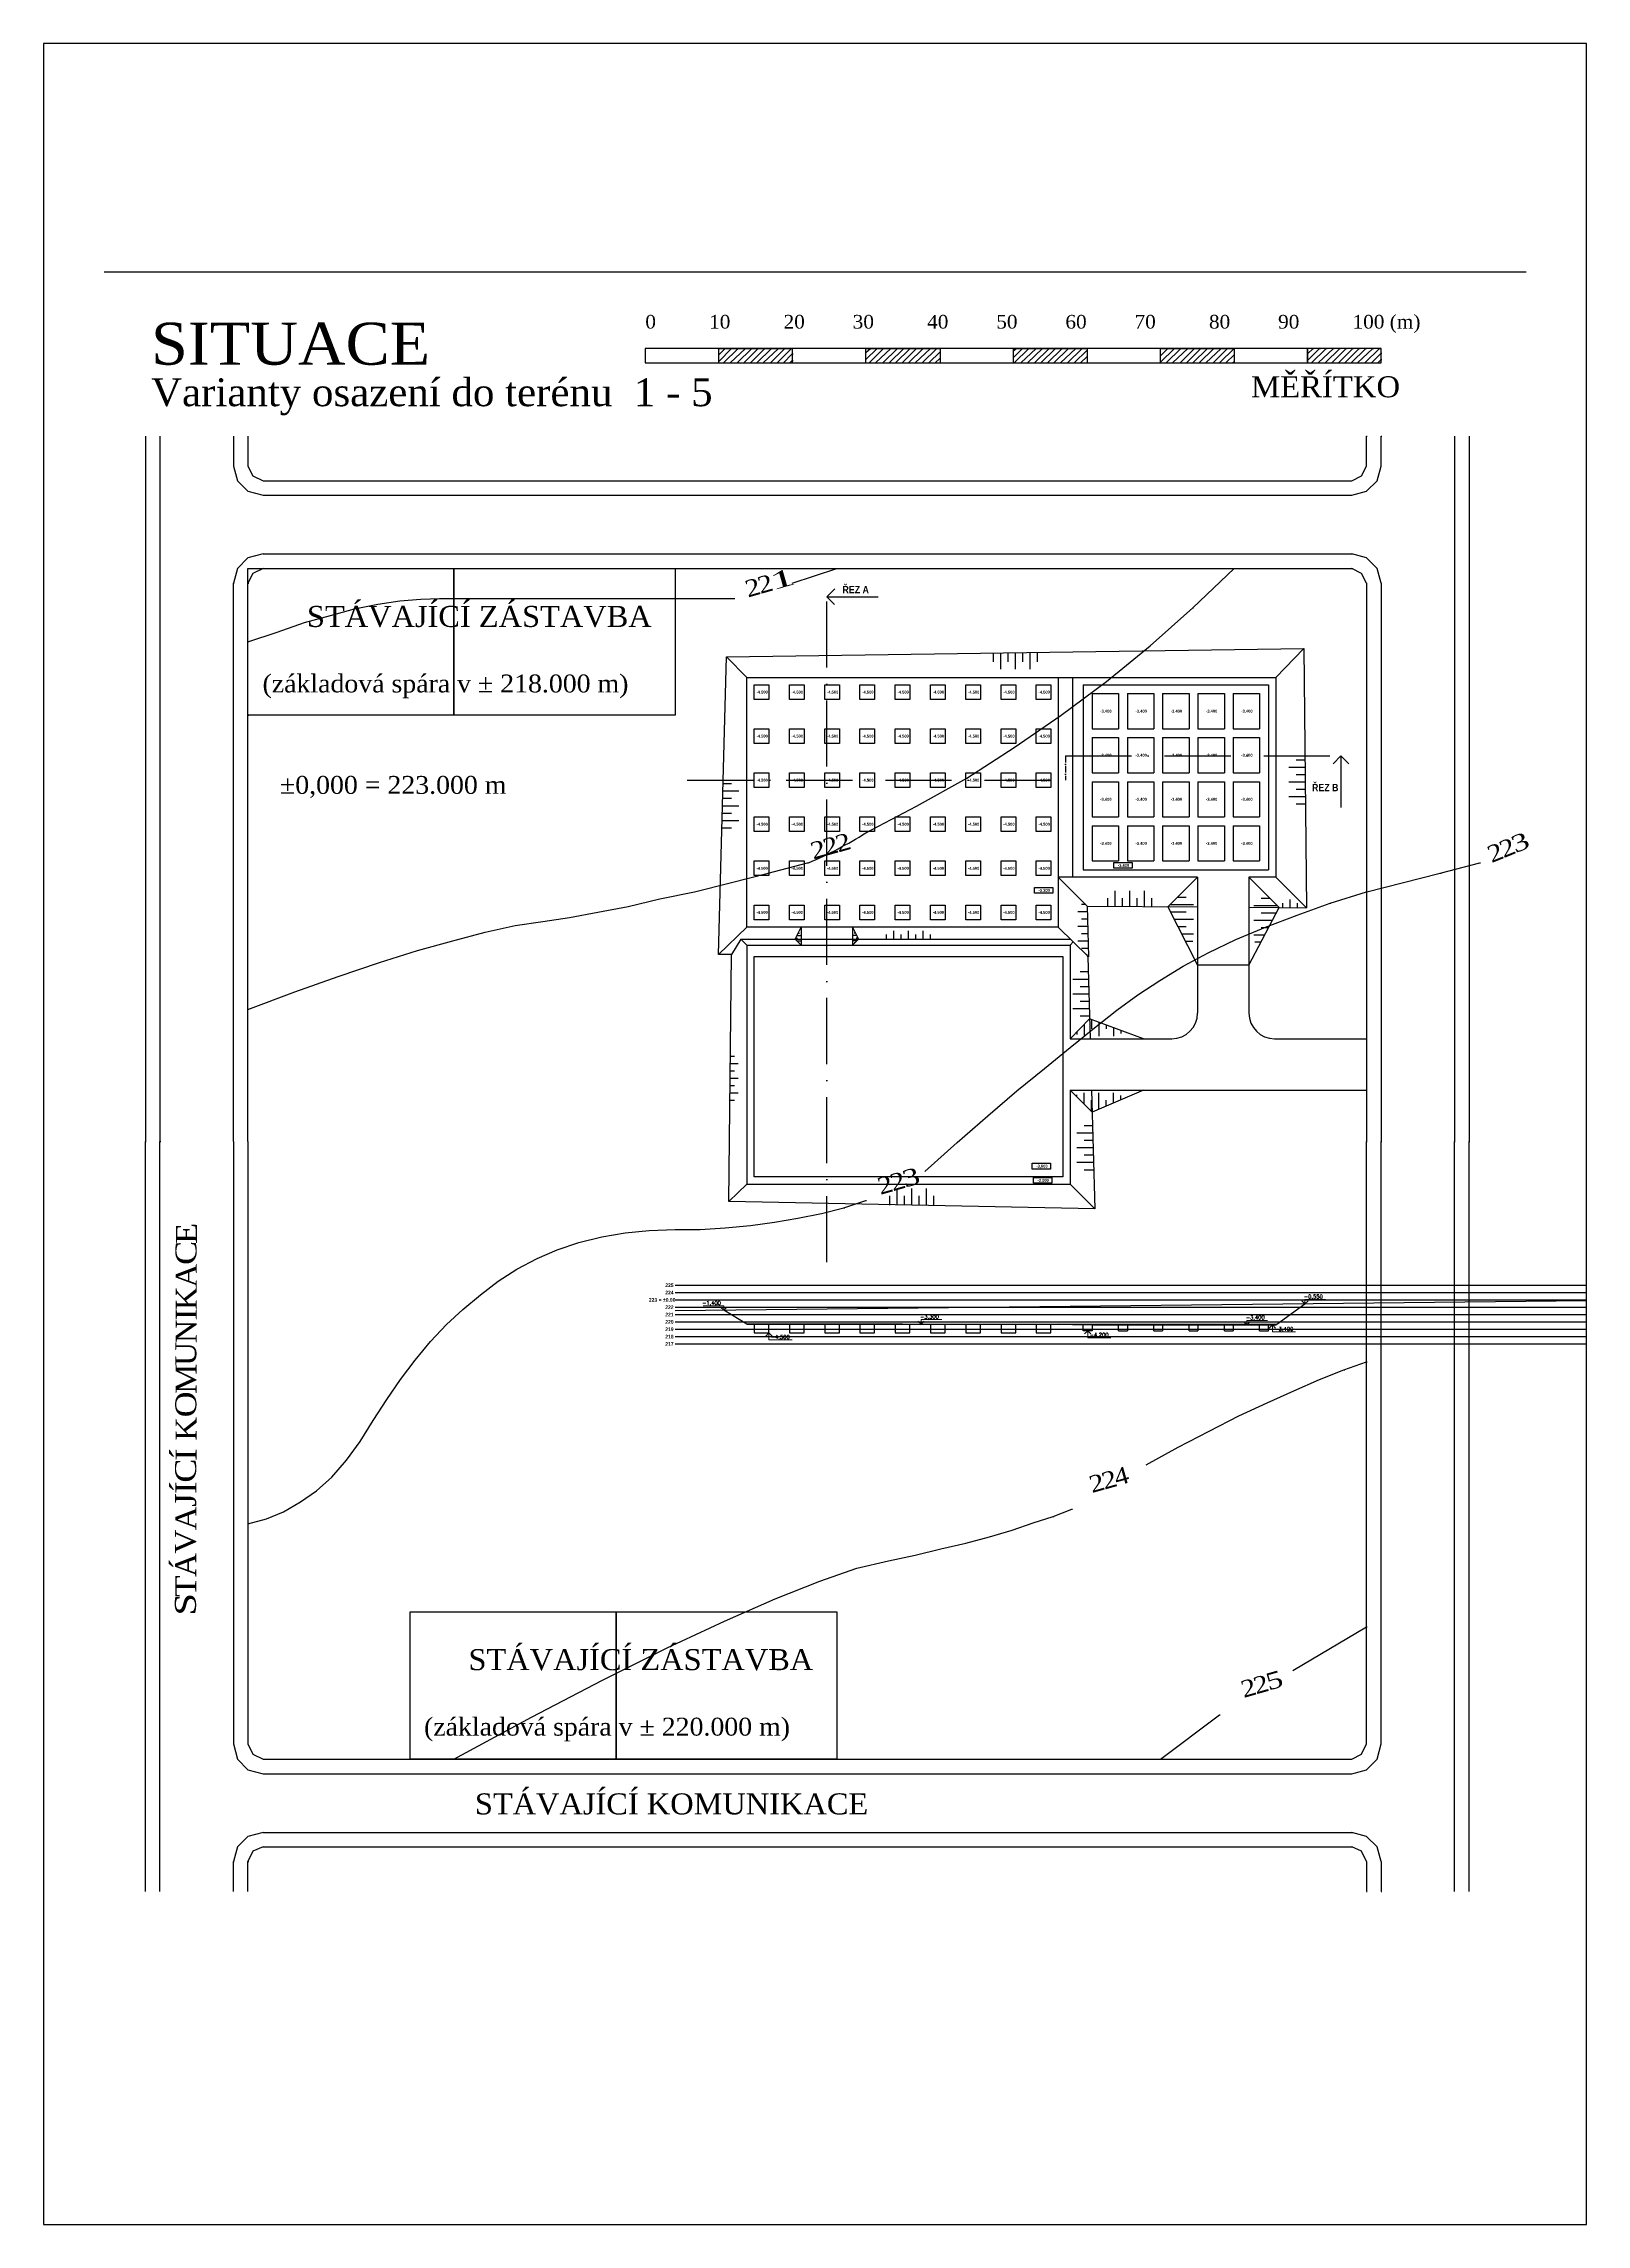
# Model space of a CAD drawing. Header units: millimetres. Extents: x -51 to 2999949, y -1641567 to 415040.
# Drawn here: x 929949 to 1139949, y -1641567 to -1344567 of the extents above; entities that cross this region are included whole.
import ezdxf

# ---------------------------------------------------------------- set-up
doc = ezdxf.new("R2010")
doc.units = ezdxf.units.MM
doc.header["$LTSCALE"] = 75
doc.header["$MEASUREMENT"] = 0
doc.linetypes.add('ACAD_ISO10W100', pattern=[18, 12, -3, 0, -3])
doc.layers.get('0').update_dxf_attribs({"linetype": 'CONTINUOUS'})
for name, color, linetype in [('cesty', 161, 'CONTINUOUS'), ('DNO', 210, 'CONTINUOUS'), ('objekt A patky', 130, 'CONTINUOUS'), ('objekt A+B', 10, 'CONTINUOUS'), ('objekt B pasy', 140, 'CONTINUOUS'), ('objekt C', 30, 'CONTINUOUS'), ('objekt C deska', 150, 'CONTINUOUS'), ('svahování', 80, 'CONTINUOUS'), ('TEXT hloubky ŘEZ', 255, 'CONTINUOUS'), ('TEXT hlouby PPD', 255, 'CONTINUOUS'), ('TEXT hlouby SJ', 6, 'CONTINUOUS'), ('ŘEZ', 10, 'ACAD_ISO10W100'), ('ŘEZ bílá', 251, 'CONTINUOUS'), ('ŘEZ červená', 10, 'CONTINUOUS'), ('šrafy', 90, 'CONTINUOUS')]:
    doc.layers.add(name, color=color, linetype=linetype)
doc.layers.add('texty', color=255, linetype='CONTINUOUS', lineweight=15)
doc.styles.add('hloubky patek a pasu', font='ariblk.ttf', dxfattribs={"width": 0.75, "height": 400})
doc.styles.add('romans', font='romans.shx')
doc.styles.add('TIMESNEWROMAN', font='times.ttf')
doc.styles.add('ŘEZ', font='ariblk.ttf', dxfattribs={"width": 0.75, "height": 1000})
doc.styles.add('ŘEZ HLOUBKY', font='ariblk.ttf', dxfattribs={"width": 0.75, "height": 500})

# ---------------------------------------------------------------- blocks, each defined once
blk = doc.blocks.new('*U40')
at = {"layer": 'objekt A patky', "extrusion": (3.35875e-15, -3.39308e-16, -1)}
blk.add_lwpolyline([(1000, 1000), (-1000, 1000), (-1000, -1000), (1000, -1000)], close=True, dxfattribs=at)
blk = doc.blocks.new('*U41')
at = {"layer": 'objekt A patky', "color": 0, "linetype": 'ByBlock', "lineweight": -2, "transparency": 16777216}
for p in [(-38400, 30000), (-33600, 30000), (-28800, 30000), (-24000, 30000), (-19200, 30000), (-14400, 30000), (-9600, 30000), (-4800, 30000), (0, 30000), (-38400, 24000), (-33600, 24000), (-28800, 24000), (-24000, 24000), (-19200, 24000), (-14400, 24000), (-9600, 24000), (-4800, 24000), (0, 24000), (-38400, 18000), (-33600, 18000), (-28800, 18000), (-24000, 18000), (-19200, 18000), (-14400, 18000), (-9600, 18000), (-4800, 18000), (0, 18000), (-38400, 12000), (-33600, 12000), (-28800, 12000), (-24000, 12000), (-19200, 12000), (-14400, 12000), (-9600, 12000), (-4800, 12000), (0, 12000), (-38400, 6000), (-33600, 6000), (-28800, 6000), (-24000, 6000), (-19200, 6000), (-14400, 6000), (-9600, 6000), (-4800, 6000), (0, 6000), (-38400, 0), (-33600, 0), (-28800, 0), (-24000, 0), (-19200, 0), (-14400, 0), (-9600, 0), (-4800, 0), (0, 0)]:
    blk.add_blockref('*U40', p, dxfattribs=at)
blk = doc.blocks.new('*U36')
at = {"layer": 'DNO'}
for p, q in [((-1000, 600), (-1000, -600)), ((1000, -600), (1000, 600)), ((-1000, -600), (1000, -600))]:
    blk.add_line(p, q, dxfattribs=at)
blk = doc.blocks.new('*U37')
at = {"layer": 'DNO', "color": 0, "linetype": 'ByBlock', "lineweight": -2, "transparency": 16777216}
for p in [(0, 0), (4800, 0), (9600, 0), (14400, 0), (19200, 0), (24000, 0), (28800, 0), (33600, 0), (38400, 0)]:
    blk.add_blockref('*U36', p, dxfattribs=at)

msp = doc.modelspace()

# ---------------------------------------------------------------- hatches: boundary and pattern name
at = {"layer": 'šrafy'}
h = msp.add_hatch(dxfattribs=at)
h.set_pattern_fill('ANSI31', color=256, scale=1500)
h.set_pattern_definition([(45, (2149.33, -1700568.58), (-132.58252, 132.58252), [])])
h.paths.add_polyline_path([(1097805.5361, -1518965.5425), (1097669.7798, -1518965.5425), (1097669.7798, -1519065.5425)])

# ---------------------------------------------------------------- linework, layer by layer
for p, q in [((938166.6185, -1375648.4035), (1131752.1823, -1375648.4035)), ((959847.5854, -1414072.3219), (1108142.3038, -1414072.3219)), ((959847.5854, -1416052.669), (1108142.3038, -1416052.669)), ((1021855.6645, -1420116.2344), (1024041.7669, -1420116.2344)), ((959847.5854, -1588214.4502), (1108142.3038, -1588214.4502)), ((959847.5854, -1590169.0795), (1108142.3038, -1590169.0795))]:
    msp.add_line(p, q)
msp.add_lwpolyline([(929948.9938, -1344567.3715), (929948.9938, -1641567.3715), (1139948.9938, -1641567.3715), (1139948.9938, -1344567.3715)], close=True)
for points in [[(1011851.0381, -1388044.8614), (1021855.6645, -1388044.8614), (1021855.6645, -1386090.2321), (1031860.2843, -1386090.2321), (1031860.2843, -1388044.8614), (1041864.9041, -1388044.8614), (1041864.9041, -1386090.2321), (1051972.395, -1386090.2321), (1051972.395, -1388044.8614), (1061977.0279, -1388044.8614), (1061977.0279, -1386090.2321), (1071981.6346, -1386090.2321), (1071981.6346, -1388044.8614), (1081986.2675, -1388044.8614), (1081986.2675, -1386090.2321), (1091990.8873, -1386090.2321), (1091990.8873, -1388044.8614), (1101995.5072, -1388044.8614), (1101995.5072, -1386090.2321), (1011851.0381, -1386090.2321), (1011851.0381, -1388044.8614), (1102098.3783, -1388044.8614)], [(1021855.6645, -1386964.6887), (1022730.1081, -1386090.2321), (1022832.9792, -1386090.2321)], [(1021855.6645, -1387839.1192), (1023604.5386, -1386090.2321), (1023707.4097, -1386090.2321)], [(1022498.635, -1388044.8614), (1024478.9821, -1386090.2321), (1024607.5841, -1386090.2321)], [(1023398.7964, -1388044.8614), (1025482.0146, -1386090.2321), (1025584.8857, -1386090.2321)], [(1024376.098, -1388044.8614), (1026356.4582, -1386090.2321), (1026459.3293, -1386090.2321)], [(1025250.5546, -1388044.8614), (1027230.9018, -1386090.2321), (1027359.4906, -1386090.2321)], [(1026150.7029, -1388044.8614), (1028105.3322, -1386090.2321), (1028233.9211, -1386090.2321)], [(1027025.1465, -1388044.8614), (1029005.4936, -1386090.2321), (1029108.3778, -1386090.2321)], [(1027899.5901, -1388044.8614), (1029982.8083, -1386090.2321), (1030085.6794, -1386090.2321)], [(1028876.8916, -1388044.8614), (1030857.2519, -1386090.2321), (1030985.8407, -1386090.2321)], [(1029777.0661, -1388044.8614), (1031757.4132, -1386090.2321), (1031860.2843, -1386090.2321)], [(1030651.4966, -1388044.8614), (1031860.2843, -1386836.0737), (1031963.1554, -1386836.0737)], [(1041864.9041, -1386630.3315), (1042507.8746, -1386090.2321), (1042636.4766, -1386090.2321)], [(1041864.9041, -1387607.6592), (1043408.036, -1386090.2321), (1043510.9071, -1386090.2321)], [(1042302.1194, -1388044.8614), (1044282.4665, -1386090.2321), (1044385.3507, -1386090.2321)], [(1043176.5629, -1388044.8614), (1045259.7942, -1386090.2321), (1045388.3831, -1386090.2321)], [(1044179.5954, -1388044.8614), (1046159.9425, -1386090.2321), (1046262.8136, -1386090.2321)], [(1045054.039, -1388044.8614), (1047034.3861, -1386090.2321), (1047137.2703, -1386090.2321)], [(1045928.4825, -1388044.8614), (1047908.8297, -1386090.2321), (1048011.7008, -1386090.2321)], [(1046802.913, -1388044.8614), (1048783.2602, -1386090.2321), (1048886.1443, -1386090.2321)], [(1047677.3566, -1388044.8614), (1049657.7168, -1386090.2321), (1049786.3057, -1386090.2321)], [(1048577.518, -1388044.8614), (1050660.7362, -1386090.2321), (1050763.6073, -1386090.2321)], [(1049554.8326, -1388044.8614), (1051535.1798, -1386090.2321), (1051638.064, -1386090.2321)], [(1050429.2762, -1388044.8614), (1051972.395, -1386527.4604), (1052075.2792, -1386527.4604)], [(1061977.0279, -1386398.8715), (1062311.359, -1386090.2321), (1062414.2432, -1386090.2321)], [(1061977.0279, -1387299.0198), (1063185.8156, -1386090.2321), (1063288.6867, -1386090.2321)], [(1062079.899, -1388044.8614), (1064060.2461, -1386090.2321), (1064188.835, -1386090.2321)], [(1062980.0473, -1388044.8614), (1065063.2786, -1386090.2321), (1065166.1628, -1386090.2321)], [(1063854.5039, -1388044.8614), (1065937.7222, -1386090.2321), (1066040.5933, -1386090.2321)], [(1064831.8055, -1388044.8614), (1066812.1527, -1386090.2321), (1066915.0368, -1386090.2321)], [(1065706.2491, -1388044.8614), (1067686.6093, -1386090.2321), (1067815.1982, -1386090.2321)], [(1066606.4105, -1388044.8614), (1068586.7576, -1386090.2321), (1068689.6287, -1386090.2321)], [(1067480.841, -1388044.8614), (1069461.2012, -1386090.2321), (1069564.0723, -1386090.2321)], [(1068355.2976, -1388044.8614), (1070438.5158, -1386090.2321), (1070567.1047, -1386090.2321)], [(1069332.5992, -1388044.8614), (1071312.9463, -1386090.2321), (1071441.5483, -1386090.2321)], [(1070232.7737, -1388044.8614), (1071981.6346, -1386295.9743), (1072084.5188, -1386295.9743)], [(1081986.2675, -1386193.1032), (1082089.1386, -1386090.2321), (1082217.7275, -1386090.2321)], [(1081986.2675, -1387067.5598), (1082989.3, -1386090.2321), (1083092.1842, -1386090.2321)], [(1081986.2675, -1387941.9903), (1083863.7436, -1386090.2321), (1083966.6147, -1386090.2321)], [(1082757.8269, -1388044.8614), (1084738.1741, -1386090.2321), (1084841.0452, -1386090.2321)], [(1083632.2705, -1388044.8614), (1085715.5018, -1386090.2321), (1085844.0907, -1386090.2321)], [(1084635.303, -1388044.8614), (1086615.6501, -1386090.2321), (1086718.5212, -1386090.2321)], [(1085509.7465, -1388044.8614), (1087490.0937, -1386090.2321), (1087592.9778, -1386090.2321)], [(1086384.1901, -1388044.8614), (1088364.5372, -1386090.2321), (1088467.4083, -1386090.2321)], [(1087258.6206, -1388044.8614), (1089238.9677, -1386090.2321), (1089341.8388, -1386090.2321)], [(1088133.0642, -1388044.8614), (1090242.0133, -1386090.2321), (1090344.8844, -1386090.2321)], [(1089136.0966, -1388044.8614), (1091116.4438, -1386090.2321), (1091219.3149, -1386090.2321)], [(1090010.5402, -1388044.8614), (1091990.8873, -1386090.2321), (1092093.7715, -1386090.2321)], [(1090884.9838, -1388044.8614), (1091990.8873, -1386964.6887), (1092093.7715, -1386964.6887)], [(1101995.5072, -1388044.8614), (1112000.127, -1388044.8614), (1112000.127, -1386090.2321), (1101995.5072, -1386090.2321), (1101995.5072, -1388044.8614), (1102098.3783, -1388044.8614)], [(1101995.5072, -1386836.0737), (1102767.0666, -1386090.2321), (1102869.9507, -1386090.2321)], [(1101995.5072, -1387736.2481), (1103641.5101, -1386090.2321), (1103744.3943, -1386090.2321)], [(1102535.6066, -1388044.8614), (1104515.9537, -1386090.2321), (1104644.5426, -1386090.2321)], [(1103435.7549, -1388044.8614), (1105518.9862, -1386090.2321), (1105621.8703, -1386090.2321)], [(1104413.0826, -1388044.8614), (1106393.4297, -1386090.2321), (1106496.3008, -1386090.2321)], [(1105287.5131, -1388044.8614), (1107267.8602, -1386090.2321), (1107396.4622, -1386090.2321)], [(1106187.6745, -1388044.8614), (1108142.3038, -1386090.2321), (1108270.9058, -1386090.2321)], [(1107062.118, -1388044.8614), (1109042.4652, -1386090.2321), (1109145.3363, -1386090.2321)], [(1107936.5485, -1388044.8614), (1109916.8957, -1386090.2321), (1110019.7798, -1386090.2321)], [(1108811.0052, -1388044.8614), (1110894.2234, -1386090.2321), (1111022.8123, -1386090.2321)], [(1109814.0246, -1388044.8614), (1111794.3717, -1386090.2321), (1111897.2559, -1386090.2321)], [(1110688.4681, -1388044.8614), (1112000.127, -1386733.2026), (1112103.0111, -1386733.2026)], [(1031525.9402, -1388044.8614), (1031860.2843, -1387736.2481), (1031963.1554, -1387736.2481)], [(1051303.7067, -1388044.8614), (1051972.395, -1387401.8909), (1052075.2792, -1387401.8909)], [(1071107.2041, -1388044.8614), (1071981.6346, -1387170.4309), (1072084.5188, -1387170.4309)], [(1091785.1321, -1388044.8614), (1091990.8873, -1387839.1192), (1092093.7715, -1387839.1192)], [(1111562.9117, -1388044.8614), (1112000.127, -1387607.6592), (1112103.0111, -1387607.6592)], [(943799.0401, -1398049.4943), (943799.0401, -1494109.2804), (943901.9177, -1494109.2804)], [(945779.3872, -1398049.4943), (945779.3872, -1494109.2804), (945882.2648, -1494109.2804)], [(955784.0135, -1398049.4943), (955784.0135, -1402113.0596), (956324.1064, -1404093.4068), (957764.3607, -1405507.9367), (959847.5854, -1406073.7539), (1108039.4327, -1406073.7539), (1110019.7798, -1405507.9367), (1111460.0406, -1404093.4068), (1112000.127, -1402113.0596), (1112000.127, -1398049.4943), (1112103.0111, -1398049.4943)], [(957764.3607, -1398049.4943), (957764.3607, -1402113.0596), (958407.3312, -1403424.7185), (959847.5854, -1404093.4068), (1108039.4327, -1404093.4068), (1109351.0915, -1403424.7185), (1110019.7798, -1402113.0596), (1110019.7798, -1398049.4943), (1110122.664, -1398049.4943)], [(1122004.7468, -1398049.4943), (1122004.7468, -1494109.2804), (1122107.6179, -1494109.2804)], [(1123985.0939, -1398049.4943), (1123985.0939, -1494109.2804), (1124087.9781, -1494109.2804)], [(959847.5854, -1414072.3219), (957764.3607, -1414612.4213), (956324.1064, -1416052.669), (955784.0135, -1418033.0161), (955886.8846, -1418033.0161)], [(959847.5854, -1416052.669), (958407.3312, -1416721.3573), (957764.3607, -1418033.0161), (957867.2383, -1418033.0161)], [(957764.3607, -1436036.1909), (957764.3607, -1416052.669), (1015914.6166, -1416052.669), (1015914.6166, -1436036.1909), (985797.873, -1436036.1909), (985797.873, -1416052.669), (985797.873, -1436036.1909), (957764.3607, -1436036.1909), (957867.2383, -1436036.1909)], [(1031860.2843, -1418033.0161), (1037904.1968, -1416052.669), (1038007.081, -1416052.669)], [(1086384.1901, -1421427.8932), (1091990.8873, -1416052.669), (1092093.7715, -1416052.669)], [(1112000.127, -1418033.0161), (1111460.0406, -1416052.669), (1110019.7798, -1414612.4213), (1108039.4327, -1414072.3219), (1108142.3038, -1414072.3219)], [(1110019.7798, -1418033.0161), (1109351.0915, -1416721.3573), (1108039.4327, -1416052.669), (1108142.3038, -1416052.669)], [(955784.0135, -1494109.2804), (955784.0135, -1418033.0161), (955886.8846, -1418033.0161)], [(957764.3607, -1494109.2804), (957764.3607, -1418033.0161), (957867.2383, -1418033.0161)], [(1110019.7798, -1418033.0161), (1110019.7798, -1494109.2804), (1110122.664, -1494109.2804)], [(1112000.127, -1418033.0161), (1112000.127, -1494109.2804), (1112103.0111, -1494109.2804)], [(957764.3607, -1426031.558), (961725.0615, -1424719.8991), (965454.2892, -1423408.2403), (968977.7682, -1422430.9387), (972269.7742, -1421530.7643), (975458.909, -1420887.7938), (978416.5708, -1420450.5916), (981271.3615, -1420219.1055), (983817.5258, -1420116.2344), (1021958.5356, -1420116.2344)], [(1041864.9041, -1452059.0185), (1048783.2602, -1448432.6553), (1055598.7582, -1444600.5499), (1062079.899, -1440434.1134), (1068458.1687, -1436036.1909), (1074630.6832, -1431432.5261), (1080571.7376, -1426597.3752), (1086384.1901, -1421427.8932), (1086487.0612, -1421427.8932)], [(957764.3607, -1476106.1057), (964142.6304, -1473688.5433), (970057.954, -1471605.312), (975664.6577, -1469727.8359), (980834.1397, -1468081.8461), (985669.2776, -1466770.1872), (990067.2001, -1465561.3995), (994156.4898, -1464686.9428), (997885.7175, -1464146.8434), (1001512.0742, -1463581.0524), (1005369.8973, -1462835.2107), (1009536.3469, -1462063.6252), (1013831.3918, -1461060.6058), (1018563.6455, -1460083.2781), (1023398.7964, -1458874.4903), (1028568.2784, -1457562.8315), (1028671.1495, -1457562.8315)], [(1028568.2784, -1457562.8315), (1033943.5025, -1456122.5838), (1034046.3736, -1456122.5838)], [(1109951.4623, -1460104.6275), (1110054.8371, -1460083.2781), (1114889.9881, -1458874.4903), (1120059.47, -1457562.8315), (1120162.3411, -1457562.8315)], [(1120059.47, -1457562.8315), (1125434.6942, -1456122.5838), (1125537.5653, -1456122.5838)], [(1105081.7709, -1461626.423), (1110019.7798, -1460083.2781), (1110122.664, -1460083.2781)], [(1049889.1768, -1498172.8588), (1054287.0994, -1494212.1515), (1058453.5358, -1490611.5322), (1062414.2432, -1487190.9243), (1066169.1821, -1484130.3914), (1069666.9564, -1481275.5876), (1072984.6802, -1478626.5522), (1076045.2262, -1476208.9768), (1078900.0038, -1474125.7585), (1081883.3964, -1472145.4114), (1085072.5313, -1470190.782), (1088467.4083, -1468416.1771), (1092222.3604, -1466564.4189), (1096285.9257, -1464918.429), (1100580.9772, -1463272.4129), (1105081.7709, -1461626.423), (1105184.642, -1461626.423)], [(943799.0401, -1596213.0051), (943799.0401, -1494109.2804), (943901.9177, -1494109.2804)], [(945779.3872, -1596213.0051), (945779.3872, -1494109.2804), (945882.2648, -1494109.2804)], [(955784.0135, -1494109.2804), (955784.0135, -1576126.6056), (956324.1064, -1578209.8304), (957764.3607, -1579650.0846), (959847.5854, -1580190.1775), (1108039.4327, -1580190.1775), (1110019.7798, -1579650.0846), (1111460.0406, -1578209.8304), (1112000.127, -1576126.6056), (1112000.127, -1494109.2804), (1112103.0111, -1494109.2804)], [(957764.3607, -1494109.2804), (957764.3607, -1576126.6056), (958407.3312, -1577541.1421), (959847.5854, -1578209.8304), (1108039.4327, -1578209.8304), (1109351.0915, -1577541.1421), (1110019.7798, -1576126.6056), (1110019.7798, -1494109.2804), (1110122.664, -1494109.2804)], [(1122004.7468, -1596213.0051), (1122004.7468, -1494109.2804), (1122107.6179, -1494109.2804)], [(1123985.0939, -1596213.0051), (1123985.0939, -1494109.2804), (1124087.9781, -1494109.2804)], [(1038881.5245, -1503110.8677), (1041864.9041, -1502133.5661), (1041967.7883, -1502133.5661)], [(957764.3607, -1546164.1752), (960284.8072, -1545495.4869), (962599.4985, -1544518.1722), (964914.1898, -1543180.7956), (967100.2922, -1541663.3815), (969183.5169, -1539785.9055), (971163.8641, -1537471.2142), (973041.3401, -1534950.7807), (974790.2207, -1532095.9769), (976667.6902, -1529241.1993), (978545.1662, -1526489.2797), (980525.5133, -1523865.9621), (982608.7381, -1521345.5155), (984794.8405, -1519030.8242), (987006.6607, -1516947.606), (989424.2296, -1514967.2458), (991841.7985, -1513115.5006), (994362.2451, -1511469.4846), (997114.1581, -1510029.2369), (999866.0712, -1508820.4491), (1002823.733, -1507843.1345), (1005909.9902, -1507071.562), (1009099.1251, -1506531.4756), (1012391.1376, -1506197.1315), (1015914.6166, -1506068.5426), (1019335.2179, -1506068.5426), (1022730.1081, -1505862.7873), (1026150.7029, -1505528.4432), (1029442.7089, -1505091.2149), (1032631.8437, -1504551.1285), (1035820.9786, -1503882.4271), (1038881.5245, -1503110.8677), (1039010.1134, -1503110.8677)], [(1080005.9204, -1538139.9156), (1084403.843, -1535722.3401), (1088595.9972, -1533536.2377), (1092659.5756, -1531453.0064), (1096491.681, -1529678.4146), (1100118.0311, -1528032.4116), (1103641.5101, -1526489.2797), (1106933.5292, -1525177.6209), (1107062.118, -1525177.6209)], [(1106933.5292, -1525177.6209), (1110019.7798, -1524097.4351), (1110122.664, -1524097.4351)], [(1067377.9699, -1545161.1427), (1069898.4164, -1544183.8281), (1070001.2875, -1544183.8281)], [(985797.873, -1578209.8304), (996342.5922, -1572500.249), (1006012.8679, -1567459.3559), (1014808.7065, -1563061.4464), (1022627.2239, -1559435.0962), (1029545.5799, -1556374.5503), (1035589.5186, -1553956.9748), (1040656.1295, -1552182.383), (1044951.1548, -1551205.0683), (1048577.518, -1550433.5089), (1052075.2792, -1549559.0653), (1055495.8871, -1548787.4928), (1058685.022, -1547913.0623), (1061771.2726, -1547038.6188), (1064626.0633, -1546035.5863), (1067377.9699, -1545161.1427), (1067480.841, -1545161.1427)], [(979856.825, -1578209.8304), (979856.825, -1558123.4374), (1037904.1968, -1558123.4374), (1037904.1968, -1578209.8304), (1007890.3439, -1578209.8304), (1007890.3439, -1558123.4374), (1007890.3439, -1578209.8304), (979856.825, -1578209.8304), (979959.7027, -1578209.8304)], [(1100015.16, -1566147.697), (1110019.7798, -1560206.6556), (1110122.664, -1560206.6556)], [(1081986.2675, -1578209.8304), (1090010.5402, -1572165.9048), (1090113.4113, -1572165.9048)], [(959847.5854, -1588214.4502), (957764.3607, -1588754.5431), (956324.1064, -1590169.0795), (955784.0135, -1592149.4332), (955886.8846, -1592149.4332)], [(1112000.127, -1592149.4332), (1111460.0406, -1590169.0795), (1110019.7798, -1588754.5431), (1108039.4327, -1588214.4502), (1108142.3038, -1588214.4502)], [(959847.5854, -1590169.0795), (958407.3312, -1590734.8967), (957764.3607, -1592149.4332), (957867.2383, -1592149.4332)], [(1110019.7798, -1592149.4332), (1109351.0915, -1590734.8967), (1108039.4327, -1590169.0795), (1108142.3038, -1590169.0795)], [(955784.0135, -1596213.0051), (955784.0135, -1592149.4332), (955886.8846, -1592149.4332)], [(957764.3607, -1596213.0051), (957764.3607, -1592149.4332), (957867.2383, -1592149.4332)], [(1110019.7798, -1592149.4332), (1110019.7798, -1596213.0051), (1110122.664, -1596213.0051)], [(1112000.127, -1592149.4332), (1112000.127, -1596213.0051), (1112103.0111, -1596213.0051)]]:
    msp.add_lwpolyline(points)
msp.add_open_spline([(1034046.3736, -1456122.5838), (1036855.9695, -1454971.4811), (1039416.5218, -1453571.3347), (1041864.9041, -1452059.0185)], degree=3)
at = {"layer": 'cesty'}
for p, q in [((1087019.7798, -1458084.2804), (1082997.2698, -1462106.7905)), ((1087019.7798, -1458084.2804), (1087019.7798, -1476609.2804)), ((1094019.7798, -1458084.2804), (1094019.7798, -1476609.2804)), ((1094019.7798, -1458084.2804), (1098154.5737, -1462219.0742)), ((1094019.7798, -1458084.2804), (1094019.7798, -1470084.2804)), ((1082997.2698, -1462106.7905), (1087019.7798, -1470084.2804)), ((1087019.7798, -1462136.5888), (1087019.7798, -1474136.5888)), ((1094019.7798, -1470084.2804), (1098154.5737, -1462219.0742)), ((1032262.7267, -1466527.2273), (1033069.7798, -1464884.2804)), ((1033069.7798, -1467334.2804), (1032262.7267, -1466527.2273)), ((1033069.7798, -1464884.2804), (1033069.7798, -1467334.2804)), ((1040069.7798, -1464884.2804), (1040069.7798, -1467334.2804)), ((1040069.7798, -1464884.2804), (1040848.9011, -1466527.2273)), ((1040069.7798, -1467334.2804), (1040848.9011, -1466527.2273)), ((1094019.7798, -1470084.2804), (1087019.7798, -1470084.2804)), ((1069669.7798, -1480109.2804), (1072313.0059, -1477371.2937)), ((1079669.7798, -1480109.2804), (1072313.0059, -1477371.2937)), ((1069669.7798, -1480109.2804), (1083519.7798, -1480109.2804)), ((1069669.7798, -1480109.2804), (1079669.7798, -1480109.2804)), ((1097519.7798, -1480109.2804), (1106019.7798, -1480109.2804)), ((1097519.7798, -1480109.2804), (1110019.7798, -1480109.2804)), ((1069669.7798, -1487109.2804), (1110019.7798, -1487109.2804)), ((1069669.7798, -1487109.2804), (1072680.984, -1490092.7889)), ((1079669.7798, -1487109.2804), (1072680.984, -1490092.7889))]:
    msp.add_line(p, q, dxfattribs=at)
for centre, start, end in [((1083519.7798, -1476609.2804), 270, 0), ((1097519.7798, -1476609.2804), 180, 270)]:
    msp.add_arc(centre, 3500, start, end, dxfattribs=at)
at = {"layer": 'DNO'}
for p, q in [((1025669.7798, -1518965.5425), (1022531.0495, -1517078.7211)), ((1097805.5361, -1518965.5425), (1101640.6933, -1516214.1725)), ((1025669.7798, -1518965.5425), (1068069.7798, -1518965.5425)), ((1046869.7798, -1518965.5425), (1025669.7798, -1518965.5425)), ((1068069.7798, -1518965.5425), (1097805.5361, -1518965.5425)), ((1070019.7798, -1519065.5425), (1068069.7798, -1518965.5425)), ((1072669.7798, -1519065.5425), (1070019.7798, -1519065.5425)), ((1071469.7798, -1519865.5425), (1071469.7798, -1519065.5425)), ((1072669.7798, -1519865.5425), (1071469.7798, -1519865.5425)), ((1072669.7798, -1519065.5425), (1076269.7798, -1519065.5425)), ((1072669.7798, -1519065.5425), (1072669.7798, -1519865.5425)), ((1076269.7798, -1519065.5425), (1097669.7798, -1519065.5425)), ((1076269.7798, -1519865.5425), (1076269.7798, -1519065.5425)), ((1076269.7798, -1519865.5425), (1077469.7798, -1519865.5425)), ((1077469.7798, -1519065.5425), (1077469.7798, -1519865.5425)), ((1081069.7798, -1519865.5425), (1081069.7798, -1519065.5425)), ((1081069.7798, -1519865.5425), (1082269.7798, -1519865.5425)), ((1082269.7798, -1519065.5425), (1082269.7798, -1519865.5425)), ((1085869.7798, -1519865.5425), (1085869.7798, -1519065.5425)), ((1085869.7798, -1519865.5425), (1087069.7798, -1519865.5425)), ((1087069.7798, -1519065.5425), (1087069.7798, -1519865.5425)), ((1090669.7798, -1519865.5425), (1090669.7798, -1519065.5425)), ((1090669.7798, -1519865.5425), (1091869.7798, -1519865.5425)), ((1091869.7798, -1519065.5425), (1091869.7798, -1519865.5425)), ((1095469.7798, -1519865.5425), (1095469.7798, -1519065.5425)), ((1095469.7798, -1519865.5425), (1096669.7798, -1519865.5425)), ((1096669.7798, -1519865.5425), (1096669.7798, -1519065.5425)), ((1097669.7798, -1519065.5425), (1097805.5361, -1518965.5425))]:
    msp.add_line(p, q, dxfattribs=at)
at = {"layer": 'objekt A+B'}
for p, q in [((1021800.0449, -1468630.3918), (1022896.208, -1428073.9441)), ((1022896.208, -1428073.9441), (1101498.657, -1426963.2058)), ((1022896.208, -1428073.9441), (1025669.7798, -1430884.2804)), ((1097669.7798, -1430884.2804), (1101498.657, -1426963.2058)), ((1101498.657, -1426963.2058), (1101841.4152, -1462246.386)), ((1025669.7798, -1430884.2804), (1097669.7798, -1430884.2804)), ((1025669.7798, -1464884.2804), (1025669.7798, -1430884.2804)), ((1068069.7798, -1430884.2804), (1068069.7798, -1458084.2804)), ((1068069.7798, -1430884.2804), (1068069.7798, -1458084.2804)), ((1070019.7798, -1430884.2804), (1070019.7798, -1458084.2804)), ((1070019.7798, -1430884.2804), (1070019.7798, -1458084.2804)), ((1097669.7798, -1430884.2804), (1097669.7798, -1458084.2804)), ((1087019.7798, -1458084.2804), (1068069.7798, -1458084.2804)), ((1068069.7798, -1458084.2804), (1068069.7798, -1464884.2804)), ((1068069.7798, -1458084.2804), (1072010.904, -1462025.4045)), ((1097669.7798, -1458084.2804), (1094019.7798, -1458084.2804)), ((1097669.7798, -1458084.2804), (1101831.8143, -1462246.3149)), ((1072010.904, -1462025.4045), (1072185.7949, -1468921.7032)), ((1072010.904, -1462025.4045), (1087019.7798, -1462136.5888)), ((1094019.7798, -1462188.4441), (1101841.4152, -1462246.386)), ((1025669.7798, -1464884.2804), (1021800.0449, -1468630.3918)), ((1068069.7798, -1464884.2804), (1025669.7798, -1464884.2804)), ((1068069.7798, -1464884.2804), (1072185.7949, -1468921.7032)), ((1023562.1238, -1468640.5794), (1021800.0449, -1468630.3918)), ((1072185.7949, -1468921.7032), (1072068.576, -1468921.0255))]:
    msp.add_line(p, q, dxfattribs=at)
at = {"layer": 'objekt B pasy', "extrusion": (3.35875e-15, -3.39308e-16, -1)}
for p, q in [((1071469.7798, -1431884.2804), (1071469.7798, -1457084.2804)), ((1071469.7798, -1431884.2804), (1096669.7798, -1431884.2804)), ((1071469.7798, -1431884.2804), (1071469.7798, -1457084.2804)), ((1071469.7798, -1431884.2804), (1096669.7798, -1431884.2804)), ((1072669.7798, -1433084.2804), (1076269.7798, -1433084.2804)), ((1072669.7798, -1433084.2804), (1072669.7798, -1437884.2804)), ((1072669.7798, -1433084.2804), (1076269.7798, -1433084.2804)), ((1072669.7798, -1433084.2804), (1072669.7798, -1437884.2804)), ((1076269.7798, -1433084.2804), (1076269.7798, -1437884.2804)), ((1076269.7798, -1433084.2804), (1076269.7798, -1437884.2804)), ((1077469.7798, -1433084.2804), (1081069.7798, -1433084.2804)), ((1077469.7798, -1433084.2804), (1077469.7798, -1437884.2804)), ((1077469.7798, -1433084.2804), (1081069.7798, -1433084.2804)), ((1077469.7798, -1433084.2804), (1077469.7798, -1437884.2804)), ((1081069.7798, -1433084.2804), (1081069.7798, -1437884.2804)), ((1081069.7798, -1433084.2804), (1081069.7798, -1437884.2804)), ((1082269.7798, -1433084.2804), (1085869.7798, -1433084.2804)), ((1082269.7798, -1433084.2804), (1082269.7798, -1437884.2804)), ((1082269.7798, -1433084.2804), (1085869.7798, -1433084.2804)), ((1082269.7798, -1433084.2804), (1082269.7798, -1437884.2804)), ((1085869.7798, -1433084.2804), (1085869.7798, -1437884.2804)), ((1085869.7798, -1433084.2804), (1085869.7798, -1437884.2804)), ((1087069.7798, -1433084.2804), (1090669.7798, -1433084.2804)), ((1087069.7798, -1433084.2804), (1087069.7798, -1437884.2804)), ((1087069.7798, -1433084.2804), (1090669.7798, -1433084.2804)), ((1087069.7798, -1433084.2804), (1087069.7798, -1437884.2804)), ((1090669.7798, -1433084.2804), (1090669.7798, -1437884.2804)), ((1090669.7798, -1433084.2804), (1090669.7798, -1437884.2804)), ((1091869.7798, -1433084.2804), (1095469.7798, -1433084.2804)), ((1091869.7798, -1433084.2804), (1091869.7798, -1437884.2804)), ((1091869.7798, -1433084.2804), (1095469.7798, -1433084.2804)), ((1091869.7798, -1433084.2804), (1091869.7798, -1437884.2804)), ((1095469.7798, -1433084.2804), (1095469.7798, -1437884.2804)), ((1095469.7798, -1433084.2804), (1095469.7798, -1437884.2804)), ((1096669.7798, -1431884.2804), (1096669.7798, -1457084.2804)), ((1096669.7798, -1431884.2804), (1096669.7798, -1457084.2804)), ((1072669.7798, -1437884.2804), (1076269.7798, -1437884.2804)), ((1072669.7798, -1437884.2804), (1076269.7798, -1437884.2804)), ((1072669.7798, -1439084.2804), (1076269.7798, -1439084.2804)), ((1072669.7798, -1439084.2804), (1072669.7798, -1443884.2804)), ((1072669.7798, -1439084.2804), (1076269.7798, -1439084.2804)), ((1072669.7798, -1439084.2804), (1072669.7798, -1443884.2804)), ((1076269.7798, -1439084.2804), (1076269.7798, -1443884.2804)), ((1076269.7798, -1439084.2804), (1076269.7798, -1443884.2804)), ((1077469.7798, -1437884.2804), (1081069.7798, -1437884.2804)), ((1077469.7798, -1437884.2804), (1081069.7798, -1437884.2804)), ((1077469.7798, -1439084.2804), (1081069.7798, -1439084.2804)), ((1077469.7798, -1439084.2804), (1077469.7798, -1443884.2804)), ((1077469.7798, -1439084.2804), (1081069.7798, -1439084.2804)), ((1077469.7798, -1439084.2804), (1077469.7798, -1443884.2804)), ((1081069.7798, -1439084.2804), (1081069.7798, -1443884.2804)), ((1081069.7798, -1439084.2804), (1081069.7798, -1443884.2804)), ((1082269.7798, -1437884.2804), (1085869.7798, -1437884.2804)), ((1082269.7798, -1437884.2804), (1085869.7798, -1437884.2804)), ((1082269.7798, -1439084.2804), (1085869.7798, -1439084.2804)), ((1082269.7798, -1439084.2804), (1082269.7798, -1443884.2804)), ((1082269.7798, -1439084.2804), (1085869.7798, -1439084.2804)), ((1082269.7798, -1439084.2804), (1082269.7798, -1443884.2804)), ((1085869.7798, -1439084.2804), (1085869.7798, -1443884.2804)), ((1085869.7798, -1439084.2804), (1085869.7798, -1443884.2804)), ((1087069.7798, -1437884.2804), (1090669.7798, -1437884.2804)), ((1087069.7798, -1437884.2804), (1090669.7798, -1437884.2804)), ((1087069.7798, -1439084.2804), (1090669.7798, -1439084.2804)), ((1087069.7798, -1439084.2804), (1087069.7798, -1443884.2804)), ((1087069.7798, -1439084.2804), (1090669.7798, -1439084.2804)), ((1087069.7798, -1439084.2804), (1087069.7798, -1443884.2804)), ((1090669.7798, -1439084.2804), (1090669.7798, -1443884.2804)), ((1090669.7798, -1439084.2804), (1090669.7798, -1443884.2804)), ((1091869.7798, -1437884.2804), (1095469.7798, -1437884.2804)), ((1091869.7798, -1437884.2804), (1095469.7798, -1437884.2804)), ((1091869.7798, -1439084.2804), (1095469.7798, -1439084.2804)), ((1091869.7798, -1439084.2804), (1091869.7798, -1443884.2804)), ((1091869.7798, -1439084.2804), (1095469.7798, -1439084.2804)), ((1091869.7798, -1439084.2804), (1091869.7798, -1443884.2804)), ((1095469.7798, -1439084.2804), (1095469.7798, -1443884.2804)), ((1095469.7798, -1439084.2804), (1095469.7798, -1443884.2804)), ((1072669.7798, -1443884.2804), (1076269.7798, -1443884.2804)), ((1072669.7798, -1443884.2804), (1076269.7798, -1443884.2804)), ((1072669.7798, -1445084.2804), (1076269.7798, -1445084.2804)), ((1072669.7798, -1445084.2804), (1072669.7798, -1449884.2804)), ((1072669.7798, -1445084.2804), (1076269.7798, -1445084.2804)), ((1072669.7798, -1445084.2804), (1072669.7798, -1449884.2804)), ((1076269.7798, -1445084.2804), (1076269.7798, -1449884.2804)), ((1076269.7798, -1445084.2804), (1076269.7798, -1449884.2804)), ((1077469.7798, -1443884.2804), (1081069.7798, -1443884.2804)), ((1077469.7798, -1443884.2804), (1081069.7798, -1443884.2804)), ((1077469.7798, -1445084.2804), (1081069.7798, -1445084.2804)), ((1077469.7798, -1445084.2804), (1077469.7798, -1449884.2804)), ((1077469.7798, -1445084.2804), (1081069.7798, -1445084.2804)), ((1077469.7798, -1445084.2804), (1077469.7798, -1449884.2804)), ((1081069.7798, -1445084.2804), (1081069.7798, -1449884.2804)), ((1081069.7798, -1445084.2804), (1081069.7798, -1449884.2804)), ((1082269.7798, -1443884.2804), (1085869.7798, -1443884.2804)), ((1082269.7798, -1443884.2804), (1085869.7798, -1443884.2804)), ((1082269.7798, -1445084.2804), (1085869.7798, -1445084.2804)), ((1082269.7798, -1445084.2804), (1082269.7798, -1449884.2804)), ((1082269.7798, -1445084.2804), (1085869.7798, -1445084.2804)), ((1082269.7798, -1445084.2804), (1082269.7798, -1449884.2804)), ((1085869.7798, -1445084.2804), (1085869.7798, -1449884.2804)), ((1085869.7798, -1445084.2804), (1085869.7798, -1449884.2804)), ((1087069.7798, -1443884.2804), (1090669.7798, -1443884.2804)), ((1087069.7798, -1443884.2804), (1090669.7798, -1443884.2804)), ((1087069.7798, -1445084.2804), (1090669.7798, -1445084.2804)), ((1087069.7798, -1445084.2804), (1087069.7798, -1449884.2804)), ((1087069.7798, -1445084.2804), (1090669.7798, -1445084.2804)), ((1087069.7798, -1445084.2804), (1087069.7798, -1449884.2804)), ((1090669.7798, -1445084.2804), (1090669.7798, -1449884.2804)), ((1090669.7798, -1445084.2804), (1090669.7798, -1449884.2804)), ((1091869.7798, -1443884.2804), (1095469.7798, -1443884.2804)), ((1091869.7798, -1443884.2804), (1095469.7798, -1443884.2804)), ((1091869.7798, -1445084.2804), (1095469.7798, -1445084.2804)), ((1091869.7798, -1445084.2804), (1091869.7798, -1449884.2804)), ((1091869.7798, -1445084.2804), (1095469.7798, -1445084.2804)), ((1091869.7798, -1445084.2804), (1091869.7798, -1449884.2804)), ((1095469.7798, -1445084.2804), (1095469.7798, -1449884.2804)), ((1095469.7798, -1445084.2804), (1095469.7798, -1449884.2804)), ((1072669.7798, -1449884.2804), (1076269.7798, -1449884.2804)), ((1072669.7798, -1449884.2804), (1076269.7798, -1449884.2804)), ((1072669.7798, -1451084.2804), (1076269.7798, -1451084.2804)), ((1072669.7798, -1451084.2804), (1072669.7798, -1455884.2804)), ((1072669.7798, -1451084.2804), (1076269.7798, -1451084.2804)), ((1072669.7798, -1451084.2804), (1072669.7798, -1455884.2804)), ((1076269.7798, -1451084.2804), (1076269.7798, -1455884.2804)), ((1076269.7798, -1451084.2804), (1076269.7798, -1455884.2804)), ((1077469.7798, -1449884.2804), (1081069.7798, -1449884.2804)), ((1077469.7798, -1449884.2804), (1081069.7798, -1449884.2804)), ((1077469.7798, -1451084.2804), (1081069.7798, -1451084.2804)), ((1077469.7798, -1451084.2804), (1077469.7798, -1455884.2804)), ((1077469.7798, -1451084.2804), (1081069.7798, -1451084.2804)), ((1077469.7798, -1451084.2804), (1077469.7798, -1455884.2804)), ((1081069.7798, -1451084.2804), (1081069.7798, -1455884.2804)), ((1081069.7798, -1451084.2804), (1081069.7798, -1455884.2804)), ((1082269.7798, -1449884.2804), (1085869.7798, -1449884.2804)), ((1082269.7798, -1449884.2804), (1085869.7798, -1449884.2804)), ((1082269.7798, -1451084.2804), (1085869.7798, -1451084.2804)), ((1082269.7798, -1451084.2804), (1082269.7798, -1455884.2804)), ((1082269.7798, -1451084.2804), (1085869.7798, -1451084.2804)), ((1082269.7798, -1451084.2804), (1082269.7798, -1455884.2804)), ((1085869.7798, -1451084.2804), (1085869.7798, -1455884.2804)), ((1085869.7798, -1451084.2804), (1085869.7798, -1455884.2804)), ((1087069.7798, -1449884.2804), (1090669.7798, -1449884.2804)), ((1087069.7798, -1449884.2804), (1090669.7798, -1449884.2804)), ((1087069.7798, -1451084.2804), (1090669.7798, -1451084.2804)), ((1087069.7798, -1451084.2804), (1087069.7798, -1455884.2804)), ((1087069.7798, -1451084.2804), (1090669.7798, -1451084.2804)), ((1087069.7798, -1451084.2804), (1087069.7798, -1455884.2804)), ((1090669.7798, -1451084.2804), (1090669.7798, -1455884.2804)), ((1090669.7798, -1451084.2804), (1090669.7798, -1455884.2804)), ((1091869.7798, -1449884.2804), (1095469.7798, -1449884.2804)), ((1091869.7798, -1449884.2804), (1095469.7798, -1449884.2804)), ((1091869.7798, -1451084.2804), (1095469.7798, -1451084.2804)), ((1091869.7798, -1451084.2804), (1091869.7798, -1455884.2804)), ((1091869.7798, -1451084.2804), (1095469.7798, -1451084.2804)), ((1091869.7798, -1451084.2804), (1091869.7798, -1455884.2804)), ((1095469.7798, -1451084.2804), (1095469.7798, -1455884.2804)), ((1095469.7798, -1451084.2804), (1095469.7798, -1455884.2804)), ((1071469.7798, -1457084.2804), (1096669.7798, -1457084.2804)), ((1071469.7798, -1457084.2804), (1096669.7798, -1457084.2804)), ((1072669.7798, -1455884.2804), (1076269.7798, -1455884.2804)), ((1072669.7798, -1455884.2804), (1076269.7798, -1455884.2804)), ((1077469.7798, -1455884.2804), (1081069.7798, -1455884.2804)), ((1077469.7798, -1455884.2804), (1081069.7798, -1455884.2804)), ((1082269.7798, -1455884.2804), (1085869.7798, -1455884.2804)), ((1082269.7798, -1455884.2804), (1085869.7798, -1455884.2804)), ((1087069.7798, -1455884.2804), (1090669.7798, -1455884.2804)), ((1087069.7798, -1455884.2804), (1090669.7798, -1455884.2804)), ((1091869.7798, -1455884.2804), (1095469.7798, -1455884.2804)), ((1091869.7798, -1455884.2804), (1095469.7798, -1455884.2804))]:
    msp.add_line(p, q, dxfattribs=at)
at = {"layer": 'objekt C'}
for p, q in [((1024862.7267, -1466527.2273), (1023562.1238, -1468640.5794)), ((1025669.7798, -1467334.2804), (1024862.7267, -1466527.2273)), ((1024862.7267, -1466527.2273), (1069744.7083, -1466527.2273)), ((1069669.7798, -1467334.2804), (1070106.3972, -1466882.0101)), ((1023206.4049, -1502274.434), (1023562.1238, -1468640.5794)), ((1025669.7798, -1467334.2804), (1025669.7798, -1499884.2804)), ((1025669.7798, -1467334.2804), (1069669.7798, -1467334.2804)), ((1069669.7798, -1467334.2804), (1069669.7798, -1480109.2804)), ((1071838.6105, -1468581.148), (1072068.576, -1468921.0255)), ((1072068.576, -1468921.0255), (1072392.2041, -1480109.2804)), ((1069669.7798, -1487109.2804), (1069669.7798, -1499884.2804)), ((1072594.6839, -1487109.2804), (1073061.4127, -1503244.7187)), ((1025669.7798, -1499884.2804), (1023206.4049, -1502274.434)), ((1073061.4127, -1503244.7187), (1023206.4049, -1502274.434)), ((1025669.7798, -1499884.2804), (1069669.7798, -1499884.2804)), ((1069669.7798, -1499884.2804), (1073061.4127, -1503244.7187))]:
    msp.add_line(p, q, dxfattribs=at)
at = {"layer": 'objekt C deska', "extrusion": (1.93959e-16, -3.39308e-16, -1)}
for p, q in [((1026669.7798, -1468884.2804), (1068669.7798, -1468884.2804)), ((1026669.7798, -1498884.2804), (1026669.7798, -1468884.2804)), ((1068669.7798, -1468884.2804), (1068669.7798, -1498884.2804)), ((1068669.7798, -1498884.2804), (1026669.7798, -1498884.2804))]:
    msp.add_line(p, q, dxfattribs=at)
at = {"layer": 'svahování'}
for p, q in [((1059197.4325, -1427518.575), (1059197.4325, -1428768.575)), ((1060197.4325, -1427518.575), (1060197.4325, -1429768.575)), ((1061197.4325, -1427518.575), (1061197.4325, -1428768.575)), ((1062197.4325, -1427518.575), (1062197.4325, -1429768.575)), ((1063197.4325, -1427504.4439), (1063197.4325, -1428768.575)), ((1064197.4325, -1427490.3128), (1064197.4325, -1429768.575)), ((1065197.4325, -1427476.1817), (1065197.4325, -1428768.575)), ((1101655.7791, -1443137.1974), (1099439.3679, -1443137.1974)), ((1101646.0646, -1442137.1974), (1100439.3679, -1442137.1974)), ((1022402.1826, -1446352.168), (1024598.1265, -1446352.168)), ((1022429.2107, -1445352.168), (1023598.1265, -1445352.168)), ((1101675.2081, -1445137.1974), (1099439.3679, -1445137.1974)), ((1101665.4936, -1444137.1974), (1100439.3679, -1444137.1974)), ((1101689.3679, -1446137.1974), (1100439.3679, -1446137.1974)), ((1022348.1265, -1448352.168), (1024598.1265, -1448352.168)), ((1022348.1265, -1449352.168), (1023598.1265, -1449352.168)), ((1022375.1545, -1447352.168), (1023598.1265, -1447352.168)), ((1101689.3679, -1447137.1974), (1099439.3679, -1447137.1974)), ((1101689.3679, -1448137.1974), (1100439.3679, -1448137.1974)), ((1022267.0422, -1451352.168), (1023598.1265, -1451352.168)), ((1022294.0703, -1450352.168), (1024598.1265, -1450352.168)), ((1074794.6452, -1462046.0262), (1074794.6452, -1460936.1316)), ((1075794.6452, -1462053.4341), (1075794.6452, -1459936.1316)), ((1076794.6452, -1462060.842), (1076794.6452, -1460936.1316)), ((1077794.6452, -1462068.2499), (1077794.6452, -1459936.1316)), ((1078794.6452, -1462075.6578), (1078794.6452, -1460936.1316)), ((1079794.6452, -1462083.0657), (1079794.6452, -1459936.1316)), ((1080794.6452, -1462090.4736), (1080794.6452, -1460936.1316)), ((1084295.0067, -1460809.0535), (1085490.6182, -1460809.0535)), ((1096912.8801, -1460977.3807), (1095704.024, -1460977.3807)), ((1099640.6933, -1462230.0833), (1099640.6933, -1461123.3894)), ((1072030.9643, -1462816.422), (1070725.2647, -1462816.422)), ((1071801.9215, -1461816.422), (1071225.2647, -1461816.422)), ((1072056.3244, -1463816.422), (1071225.2647, -1463816.422)), ((1083295.0067, -1461809.0535), (1086490.6182, -1461809.0535)), ((1083351.3736, -1462809.0535), (1085490.6182, -1462809.0535)), ((1083855.6062, -1463809.0535), (1086490.6182, -1463809.0535)), ((1097912.8801, -1461977.3807), (1094704.024, -1461977.3807)), ((1097230.2197, -1463977.3807), (1094704.024, -1463977.3807)), ((1097755.9267, -1462977.3807), (1095704.024, -1462977.3807)), ((1098640.6933, -1462222.6754), (1098640.6933, -1461623.3894)), ((1100640.6933, -1462237.4912), (1100640.6933, -1461623.3894)), ((1032325.8146, -1466398.797), (1032577.1723, -1466398.797)), ((1032483.8852, -1466748.3857), (1032961.921, -1466748.3857)), ((1032494.2318, -1466055.9441), (1032974.3306, -1466055.9441)), ((1032666.2533, -1465705.7538), (1032840.027, -1465705.7538)), ((1032781.0239, -1467045.5244), (1032857.9501, -1467045.5244)), ((1040625.4084, -1466055.9441), (1040165.2291, -1466055.9441)), ((1040635.3969, -1466748.3857), (1040177.6387, -1466748.3857)), ((1040348.542, -1467045.5244), (1040281.6096, -1467045.5244)), ((1040459.3405, -1465705.7538), (1040299.5327, -1465705.7538)), ((1040787.9967, -1466398.797), (1040562.3874, -1466398.797)), ((1044692.883, -1466530.7176), (1044692.883, -1465905.7176)), ((1045692.883, -1466530.7176), (1045692.883, -1465405.7176)), ((1046692.883, -1466530.7176), (1046692.883, -1465905.7176)), ((1047692.883, -1466530.7176), (1047692.883, -1465405.7176)), ((1048692.883, -1466530.7176), (1048692.883, -1465905.7176)), ((1049692.883, -1466530.7176), (1049692.883, -1465405.7176)), ((1050692.883, -1466530.7176), (1050692.883, -1465905.7176)), ((1072081.6845, -1464816.422), (1070725.2647, -1464816.422)), ((1072132.4048, -1466816.422), (1070725.2647, -1466816.422)), ((1072107.0447, -1465816.422), (1071225.2647, -1465816.422)), ((1084359.8387, -1464809.0535), (1085490.6182, -1464809.0535)), ((1084864.0713, -1465809.0535), (1086490.6182, -1465809.0535)), ((1086388.8586, -1466865.4681), (1085396.7499, -1466865.4681)), ((1096178.8057, -1465977.3807), (1094704.024, -1465977.3807)), ((1095662.8272, -1466958.8752), (1094841.1398, -1466958.8752)), ((1096704.5127, -1464977.3807), (1095704.024, -1464977.3807)), ((1072157.7649, -1467816.422), (1071225.2647, -1467816.422)), ((1072157.7446, -1472003.7022), (1070038.812, -1472003.7022)), ((1072128.8189, -1471003.7022), (1071038.812, -1471003.7022)), ((1072186.6703, -1473003.7022), (1071038.812, -1473003.7022)), ((1072215.596, -1474003.7022), (1070038.812, -1474003.7022)), ((1072273.4474, -1476003.7022), (1070038.812, -1476003.7022)), ((1072244.5217, -1475003.7022), (1071038.812, -1475003.7022)), ((1072288.812, -1477003.7022), (1071038.812, -1477003.7022)), ((1071574.9784, -1478135.7798), (1071574.9784, -1479740.0009)), ((1072574.9784, -1477468.7925), (1072574.9784, -1478740.0009)), ((1073574.9784, -1477840.9647), (1073574.9784, -1479740.0009)), ((1074574.9784, -1478213.1369), (1074574.9784, -1478740.0009)), ((1075574.9784, -1478585.3091), (1075574.9784, -1479740.0009)), ((1076574.9784, -1478957.4813), (1076574.9784, -1479386.1976)), ((1070574.9784, -1479171.6301), (1070574.9784, -1479504.3699)), ((1023384.2644, -1483457.5067), (1024509.2644, -1483457.5067)), ((1023384.2644, -1484457.5067), (1024009.2644, -1484457.5067)), ((1023415.993, -1482457.5067), (1024009.2644, -1482457.5067)), ((1023384.2644, -1485457.5067), (1024509.2644, -1485457.5067)), ((1023384.2644, -1486457.5067), (1024009.2644, -1486457.5067)), ((1023384.2644, -1487457.5067), (1024509.2644, -1487457.5067)), ((1070574.9784, -1488006.1533), (1070574.9784, -1487714.1909)), ((1071574.9784, -1488996.9558), (1071574.9784, -1487478.5598)), ((1073574.9784, -1489711.1438), (1073574.9784, -1487478.5598)), ((1075574.9784, -1488857.3462), (1075574.9784, -1487478.5598)), ((1076574.9784, -1488430.4474), (1076574.9784, -1487832.3632)), ((1023384.2644, -1488457.5067), (1024009.2644, -1488457.5067)), ((1072574.9784, -1489987.7583), (1072574.9784, -1488478.5598)), ((1074574.9784, -1489284.245), (1074574.9784, -1488478.5598)), ((1072764.2521, -1492971.4785), (1070591.5468, -1492971.4785)), ((1072735.3264, -1491971.4785), (1071591.5468, -1491971.4785)), ((1072841.5468, -1494971.4785), (1070591.5468, -1494971.4785)), ((1072793.1778, -1493971.4785), (1071591.5468, -1493971.4785)), ((1072841.5468, -1495971.4785), (1071591.5468, -1495971.4785)), ((1072841.5468, -1496971.4785), (1070591.5468, -1496971.4785)), ((1072841.5468, -1497971.4785), (1071591.5468, -1497971.4785)), ((1045133.9088, -1502759.5763), (1045133.9088, -1501509.5763)), ((1046133.9088, -1502759.5763), (1046133.9088, -1500509.5763)), ((1047133.9088, -1502759.5763), (1047133.9088, -1501509.5763)), ((1048133.9088, -1502759.5763), (1048133.9088, -1500509.5763)), ((1049133.9088, -1502759.5763), (1049133.9088, -1501509.5763)), ((1050133.9088, -1502759.5763), (1050133.9088, -1500509.5763)), ((1051133.9088, -1502759.5763), (1051133.9088, -1501509.5763))]:
    msp.add_line(p, q, dxfattribs=at)
at = {"layer": 'TEXT hlouby SJ', "elevation": 0}
msp.add_lwpolyline([(1075619.7798, -1456084.2804), (1078119.7798, -1456084.2804), (1078119.7798, -1456884.2804), (1075619.7798, -1456884.2804)], close=True, dxfattribs=at)
at = {"layer": 'TEXT hlouby SJ'}
for points in [[(1064819.7798, -1459484.2804), (1067319.7798, -1459484.2804), (1067319.7798, -1460284.2804), (1064819.7798, -1460284.2804)], [(1064510.0419, -1497039.4339), (1067010.0419, -1497039.4339), (1067010.0419, -1497839.4339), (1064510.0419, -1497839.4339)], [(1064669.7798, -1498984.2804), (1067169.7798, -1498984.2804), (1067169.7798, -1499784.2804), (1064669.7798, -1499784.2804)]]:
    msp.add_lwpolyline(points, close=True, dxfattribs=at)
at = {"layer": 'texty', "linetype": 'ByBlock', "lineweight": 20, "ltscale": 5}
for p, q in [((1019711.0495, -1516466.1373), (1022531.0495, -1516466.1373)), ((1022531.0495, -1517078.7211), (1022104.7576, -1516652.4292)), ((1022531.0495, -1517078.7211), (1022531.0495, -1516466.1373)), ((1022531.0495, -1517078.7211), (1022957.3414, -1516652.4292)), ((1101640.6933, -1516214.1725), (1101214.4014, -1515787.8806)), ((1101640.6933, -1516214.1725), (1101640.6933, -1515601.5887)), ((1104460.6933, -1515601.5887), (1101640.6933, -1515601.5887)), ((1101640.6933, -1516214.1725), (1102066.9852, -1515787.8806)), ((1028669.7798, -1520165.5425), (1028243.4879, -1520591.8344)), ((1028669.7798, -1520165.5425), (1029096.0717, -1520591.8344)), ((1028669.7798, -1520165.5425), (1028669.7798, -1521107.3749)), ((1049380.9141, -1518965.5425), (1048954.6222, -1518539.2506)), ((1049380.9141, -1518965.5425), (1049380.9141, -1518352.9587)), ((1052200.9141, -1518352.9587), (1049380.9141, -1518352.9587)), ((1049380.9141, -1518965.5425), (1049807.206, -1518539.2506)), ((1072069.7798, -1519865.5425), (1071643.4879, -1520291.8344)), ((1072069.7798, -1519865.5425), (1072496.0717, -1520291.8344)), ((1072069.7798, -1519865.5425), (1072069.7798, -1520807.3749)), ((1093727.4544, -1519065.5425), (1093301.1625, -1518639.2506)), ((1093727.4544, -1519065.5425), (1093727.4544, -1518452.9587)), ((1096547.4544, -1518452.9587), (1093727.4544, -1518452.9587)), ((1093727.4544, -1519065.5425), (1094153.7463, -1518639.2506)), ((1097217.8113, -1519065.5425), (1096791.5194, -1519491.8344)), ((1097217.8113, -1519065.5425), (1097644.1033, -1519491.8344)), ((1097217.8113, -1519065.5425), (1097217.8113, -1520007.3749)), ((1100374.4352, -1520007.3749), (1097217.8113, -1520007.3749)), ((1031826.4037, -1521107.3749), (1028669.7798, -1521107.3749)), ((1075226.4037, -1520807.3749), (1072069.7798, -1520807.3749))]:
    msp.add_line(p, q, dxfattribs=at)
at = {"layer": 'ŘEZ', "linetype": 'Continuous'}
for p, q in [((1036569.7798, -1419888.9779), (1037630.44, -1418828.3177)), ((1036569.7798, -1419888.9779), (1043569.7798, -1419888.9779)), ((1036569.7798, -1419888.9779), (1037622.7388, -1420957.2837)), ((1106540.6933, -1441584.2804), (1105472.3874, -1442637.2393)), ((1106540.6933, -1441584.2804), (1106540.6933, -1448584.2804)), ((1106540.6933, -1441584.2804), (1107601.3535, -1442644.9405))]:
    msp.add_line(p, q, dxfattribs=at)
at = {"layer": 'ŘEZ', "ltscale": 10}
for p, q in [((1036569.7798, -1510534.5137), (1036569.7798, -1419888.9779)), ((1069044.7798, -1441584.2804), (1106540.6933, -1441584.2804)), ((1017531.0495, -1444884.2804), (1069044.7798, -1444884.2804))]:
    msp.add_line(p, q, dxfattribs=at)
at = {"layer": 'ŘEZ'}
msp.add_line((1069044.7798, -1441584.2804), (1069044.7798, -1444884.2804), dxfattribs=at)
at = {"layer": 'ŘEZ bílá'}
for p, q in [((1015914.6166, -1513665.5425), (1139948.9938, -1513665.5425)), ((1015914.6166, -1514665.5425), (1139948.9938, -1514665.5425)), ((1015914.6166, -1515665.5425), (1139948.9938, -1515665.5425)), ((1015914.6166, -1516665.5425), (1139948.9938, -1516665.5425)), ((1015914.6166, -1517665.5425), (1139948.9938, -1517665.5425)), ((1015914.6166, -1518665.5425), (1139948.9938, -1518665.5425)), ((1015914.6166, -1519665.5425), (1139948.9938, -1519665.5425)), ((1015914.6166, -1520665.5425), (1139948.9938, -1520665.5425)), ((1015914.6166, -1521665.5425), (1139948.9938, -1521665.5425))]:
    msp.add_line(p, q, dxfattribs=at)
at = {"layer": 'ŘEZ červená'}
msp.add_line((1139948.9938, -1515793.8967), (1015914.6166, -1517151.1202), dxfattribs=at)

# ---------------------------------------------------------------- block references
at = {"layer": 'DNO'}
msp.add_blockref('*U37', (1027669.7798, -1519565.5425), dxfattribs=at)
at = {"layer": 'objekt A patky'}
msp.add_blockref('*U41', (1066069.7798, -1462884.2804), dxfattribs=at)

# ---------------------------------------------------------------- texts
at = {"attachment_point": 7, "style": 'TIMESNEWROMAN'}
for s, insert, char_height, width in [('\\W1.04;SITUACE', (944570.606, -1388379.0878), 5726.351254, 39233.210613), ('\\W1.03;0\\~\\~\\~\\~\\~\\~\\~\\~\\~\\~10\\~\\~\\~\\~\\~\\~\\~\\~\\~\\~20\\~\\~\\~\\~\\~\\~\\~\\~\\~30\\~\\~\\~\\~\\~\\~\\~\\~\\~\\~40\\~\\~\\~\\~\\~\\~\\~\\~\\~50\\~\\~\\~\\~\\~\\~\\~\\~\\~60\\~\\~\\~\\~\\~\\~\\~\\~\\~70\\~\\~\\~\\~\\~\\~\\~\\~\\~\\~80\\~\\~\\~\\~\\~\\~\\~\\~\\~90\\~\\~\\~\\~\\~\\~\\~\\~\\~\\~100\\~(m)', (1011851.0381, -1383981.1652), 1861.0337746, 104185.902222), ('\\W1.02;Varianty\\~osazení\\~do\\~terénu\\~\\~1\\~-\\~5', (944570.606, -1395194.5859), 3793.664797, 76615.213946), ('\\W1.03;MĚŘÍTKO', (1094305.5786, -1392777.0104), 2863.160702, 21087.585931), ('\\W1.02;STÁVAJÍCÍ\\~ZÁSTAVBA', (965788.6333, -1424076.7978), 2863.160702, 47179.177469), ('{\\W1.03;(základová\\~spára\\~v\\~±\\~218.000\\~m)}', (959744.7078, -1433721.3557), 2433.709411, 49434.835916), ('{\\W1.03;±\\fTimes New Roman|b0|i0|c238|p18;0,000 =\\fTimes New Roman|b0|i0|c0|p18;\\~2\\fTimes New Roman|b0|i0|c238|p18;23\\fTimes New Roman|b0|i0|c0|p18;.000\\~m}', (962120.6215, -1447311.1999), 2433.7094106, 49434.835916), ('\\W1.02;STÁVAJÍCÍ\\~ZÁSTAVBA', (987778.2266, -1566147.5662), 2863.160702, 47179.177469), ('\\W1.03;(základová\\~spára\\~v\\~±\\~220.000\\~m)', (981734.3011, -1575792.1241), 2433.709411, 49434.835916), ('\\W1.02;STÁVAJÍCÍ\\~KOMUNIKACE', (988652.6637, -1585796.7112), 2863.160702, 53670.587301)]:
    msp.add_mtext(s, dxfattribs=dict(at, insert=insert, char_height=char_height, width=width))
for s, insert, char_height, width, rotation in [('\\W1.95;1', (1029185.4395, -1419035.7477), 2289.83564, 3945.505769, 15.800195223), ('\\W1.16;2', (1025816.3587, -1420013.2325), 2289.83564, 3047.345227, 15.800195223), ('\\W1.16;2', (1027513.7188, -1419524.5424), 2289.83564, 3047.345227, 15.800195223), ('\\W1.16;2', (1038109.4419, -1454733.2484), 2289.83564, 3047.345227, 15.800195223), ('\\W1.35;3', (1130293.122, -1454870.6408), 2289.83564, 3263.015794, 21.903186915), ('\\W1.16;2', (1034714.7218, -1455684.7799), 2289.83564, 3047.345227, 15.800195223), ('\\W1.16;2', (1036412.0426, -1455196.0637), 2289.83564, 3047.345227, 15.800195223), ('\\W1.16;2', (1127044.2278, -1456175.04), 2289.83564, 3047.345227, 21.903186915), ('\\W1.16;2', (1128680.0123, -1455508.6631), 2289.83564, 3047.345227, 21.903186915), ('\\W1.16;2', (1043844.6103, -1501361.0911), 2289.83564, 3047.345227, 15.800195223), ('\\W1.16;2', (1045541.9703, -1500872.401), 2289.83564, 3047.345227, 15.800195223), ('\\W1.35;3', (1047213.7695, -1500409.4941), 2289.83564, 3263.015794, 15.800195223), ('\\W1.09;E', (950819.3777, -1508048.6804), 2863.05416, 4188.811084, 89.900411366), ('\\W1.14;C', (950793.7907, -1510903.4581), 2863.05416, 4490.011551, 89.900411366), ('\\W1.04;A', (950793.6992, -1513989.8003), 2863.05416, 4592.758633, 89.900411366), ('\\W1.03;K', (950793.6992, -1517050.1632), 2863.05416, 4572.933721, 89.900411366), ('\\W1.19;I', (950793.7907, -1518490.5547), 2863.05416, 3142.167689, 89.900411366), ('\\W1.02;N', (950793.7907, -1521550.9307), 2863.05416, 4557.722998, 89.900411366), ('\\W1.04;U', (950768.243, -1524637.1813), 2863.05416, 4588.465591, 89.900411366), ('\\W1.07;M', (950768.158, -1528469.1559), 2863.05416, 5402.248105, 89.900411366), ('\\W1.13;O', (950768.2822, -1531658.1992), 2863.05416, 4720.524113, 89.900411366), ('\\W1.03;K', (950768.4523, -1534847.2032), 2863.05416, 4572.933721, 89.900411366), ('\\W1.19;Í', (950768.4981, -1537599.2929), 2863.05416, 3142.167689, 89.900411366), ('\\W1.14;C', (950742.6953, -1540556.837), 2863.05416, 4490.011551, 89.900411366), ('\\W1.13;4', (1076018.5534, -1541019.5214), 2289.83564, 3009.2889, 15.800195223), ('\\W1.19;Í', (950742.6495, -1542099.9558), 2863.05416, 3142.167689, 89.900411366), ('\\W1.16;2', (1072649.3811, -1541971.066), 2289.83564, 3047.345227, 15.800195223), ('\\W1.16;2', (1074346.7804, -1541508.3031), 2289.83564, 3047.345227, 15.800195223), ('\\W1.09;J', (950742.6953, -1543849.0522), 2863.05416, 3226.500007, 89.900411366), ('\\W1.04;A', (950742.8196, -1547038.0563), 2863.05416, 4592.758633, 89.900411366), ('\\W1.05;V', (950742.9962, -1550227.1126), 2863.05416, 4599.969062, 89.900411366), ('\\W1.04;Á', (950717.3176, -1553390.6605), 2863.05416, 4592.758633, 89.900411366), ('\\W1.12;T', (950717.3569, -1556142.6979), 2863.05416, 4225.102355, 89.900411366), ('\\W1.28;S', (950717.4027, -1558663.406), 2863.05416, 4219.334297, 89.900411366), ('\\W1.16;2', (1093301.4343, -1569875.9371), 2289.83564, 3047.345227, 15.800195223), ('\\W1.16;2', (1094998.7812, -1569387.2471), 2289.83564, 3047.345227, 15.800195223), ('\\W1.31;5', (1096696.1543, -1568898.544), 2289.83564, 3222.341082, 15.800195223)]:
    msp.add_mtext(s, dxfattribs=dict(at, insert=insert, char_height=char_height, width=width, rotation=rotation))
at = {"layer": 'TEXT hloubky ŘEZ', "char_height": 500, "attachment_point": 1, "style": 'ŘEZ HLOUBKY'}
for s, width, heights, insert in [('225', 1674.686176, [0], (1014562.687, -1513415.5425)), ('224', 1674.686176, [0], (1014562.687, -1514415.5425)), ('223 = ±0.00', 3549.990573, [1316.3218], (1012337.5089, -1515415.5425)), ('222', 1674.686176, [0], (1014562.687, -1516415.5425)), ('221', 1674.686176, [0], (1014562.687, -1517415.5425)), ('220', 1674.686176, [0], (1014562.687, -1518415.5425)), ('219', 1674.686176, [0], (1014562.687, -1519415.5425)), ('218', 1674.686176, [0], (1014562.687, -1520415.5425)), ('217', 1674.686176, [0], (1014562.687, -1521415.5425))]:
    msp.add_mtext_dynamic_manual_height_columns(s, width=width, gutter_width=2500, heights=heights, dxfattribs=dict(at, insert=insert))
at = {"layer": 'TEXT hlouby PPD', "char_height": 400, "attachment_point": 1, "style": 'hloubky patek a pasu'}
for s, insert in [('-4.500', (1026969.7798, -1432684.2804)), ('-4.500', (1031769.7798, -1432684.2804)), ('-4.500', (1036569.7798, -1432684.2804)), ('-4.500', (1041369.7798, -1432684.2804)), ('-4.500', (1046169.7798, -1432684.2804)), ('-4.500', (1050969.7798, -1432684.2804)), ('-4.500', (1055769.7798, -1432684.2804)), ('-4.500', (1060569.7798, -1432684.2804)), ('-4.500', (1065369.7798, -1432684.2804)), ('-3.400', (1073769.7798, -1435284.2804)), ('-3.400', (1078569.7798, -1435284.2804)), ('-3.400', (1083369.7798, -1435284.2804)), ('-3.400', (1088169.7798, -1435284.2804)), ('-3.400', (1092969.7798, -1435284.2804)), ('-4.500', (1026969.7798, -1438684.2804)), ('-4.500', (1031769.7798, -1438684.2804)), ('-4.500', (1036569.7798, -1438684.2804)), ('-4.500', (1041369.7798, -1438684.2804)), ('-4.500', (1046169.7798, -1438684.2804)), ('-4.500', (1050969.7798, -1438684.2804)), ('-4.500', (1055769.7798, -1438684.2804)), ('-4.500', (1060569.7798, -1438684.2804)), ('-4.500', (1065369.7798, -1438684.2804)), ('-3.400', (1073769.7798, -1441284.2804)), ('-3.400', (1078569.7798, -1441284.2804)), ('-3.400', (1083369.7798, -1441284.2804)), ('-3.400', (1088169.7798, -1441284.2804)), ('-3.400', (1092969.7798, -1441284.2804)), ('-4.500', (1026969.7798, -1444684.2804)), ('-4.500', (1031769.7798, -1444684.2804)), ('-4.500', (1036569.7798, -1444684.2804)), ('-4.500', (1041369.7798, -1444684.2804)), ('-4.500', (1046169.7798, -1444684.2804)), ('-4.500', (1050969.7798, -1444684.2804)), ('-4.500', (1055769.7798, -1444684.2804)), ('-4.500', (1060569.7798, -1444684.2804)), ('-4.500', (1065369.7798, -1444684.2804)), ('-3.400', (1073769.7798, -1447284.2804)), ('-3.400', (1078569.7798, -1447284.2804)), ('-3.400', (1083369.7798, -1447284.2804)), ('-3.400', (1088169.7798, -1447284.2804)), ('-3.400', (1092969.7798, -1447284.2804)), ('-4.500', (1026969.7798, -1450684.2804)), ('-4.500', (1031769.7798, -1450684.2804)), ('-4.500', (1036569.7798, -1450684.2804)), ('-4.500', (1041369.7798, -1450684.2804)), ('-4.500', (1046169.7798, -1450684.2804)), ('-4.500', (1050969.7798, -1450684.2804)), ('-4.500', (1055769.7798, -1450684.2804)), ('-4.500', (1060569.7798, -1450684.2804)), ('-4.500', (1065369.7798, -1450684.2804)), ('-3.400', (1073769.7798, -1453284.2804)), ('-3.400', (1078569.7798, -1453284.2804)), ('-3.400', (1083369.7798, -1453284.2804)), ('-3.400', (1088169.7798, -1453284.2804)), ('-3.400', (1092969.7798, -1453284.2804)), ('-4.500', (1026969.7798, -1456684.2804)), ('-4.500', (1031769.7798, -1456684.2804)), ('-4.500', (1036569.7798, -1456684.2804)), ('-4.500', (1041369.7798, -1456684.2804)), ('-4.500', (1046169.7798, -1456684.2804)), ('-4.500', (1050969.7798, -1456684.2804)), ('-4.500', (1055769.7798, -1456684.2804)), ('-4.500', (1060569.7798, -1456684.2804)), ('-4.500', (1065369.7798, -1456684.2804)), ('-4.500', (1026969.7798, -1462684.2804)), ('-4.500', (1031769.7798, -1462684.2804)), ('-4.500', (1036569.7798, -1462684.2804)), ('-4.500', (1041369.7798, -1462684.2804)), ('-4.500', (1046169.7798, -1462684.2804)), ('-4.500', (1050969.7798, -1462684.2804)), ('-4.500', (1055769.7798, -1462684.2804)), ('-4.500', (1060569.7798, -1462684.2804)), ('-4.500', (1065369.7798, -1462684.2804))]:
    msp.add_mtext_dynamic_manual_height_columns(s, width=1520.658085, gutter_width=2000, heights=[0], dxfattribs=dict(at, insert=insert))
at = {"layer": 'TEXT hlouby SJ', "char_height": 400, "attachment_point": 1, "style": 'hloubky patek a pasu'}
for s, insert in [('-3.400', (1076169.7798, -1456284.2804)), ('-3.300', (1065369.7798, -1459684.2804)), ('-3,600', (1065060.0419, -1497239.4339)), ('-3.000', (1065219.7798, -1499184.2804))]:
    msp.add_mtext_dynamic_manual_height_columns(s, width=1520.658085, gutter_width=2000, heights=[0], dxfattribs=dict(at, insert=insert))
at = {"layer": 'texty', "ltscale": 20, "extrusion": (1.93959e-16, -3.39308e-16, -1), "style": 'romans', "text_generation_flag": 2}
for s, p in [('-1,400', (-1019581.0794, -1516327.3049)), ('-0,550', (-1101510.7232, -1515462.7563)), ('-4,500', (-1028946.4037, -1520968.5425)), ('-3,300', (-1049250.9441, -1518214.1263)), ('-4,200', (-1072346.4037, -1520668.5425)), ('-3,400', (-1093597.4843, -1518314.1263)), ('-3,400', (-1097494.4352, -1519868.5425))]:
    msp.add_text(s, height=514.89696, dxfattribs=at).set_placement(p)
at = {"layer": 'ŘEZ', "char_height": 1000, "attachment_point": 1, "style": 'ŘEZ'}
for s, insert in [('ŘEZ A', (1038688.2154, -1418429.3038)), ('ŘEZ B', (1102603.032, -1445387.949))]:
    msp.add_mtext_dynamic_manual_height_columns(s, width=8587.751714, gutter_width=5000, heights=[0], dxfattribs=dict(at, insert=insert))

doc.saveas('drawing.dxf')
